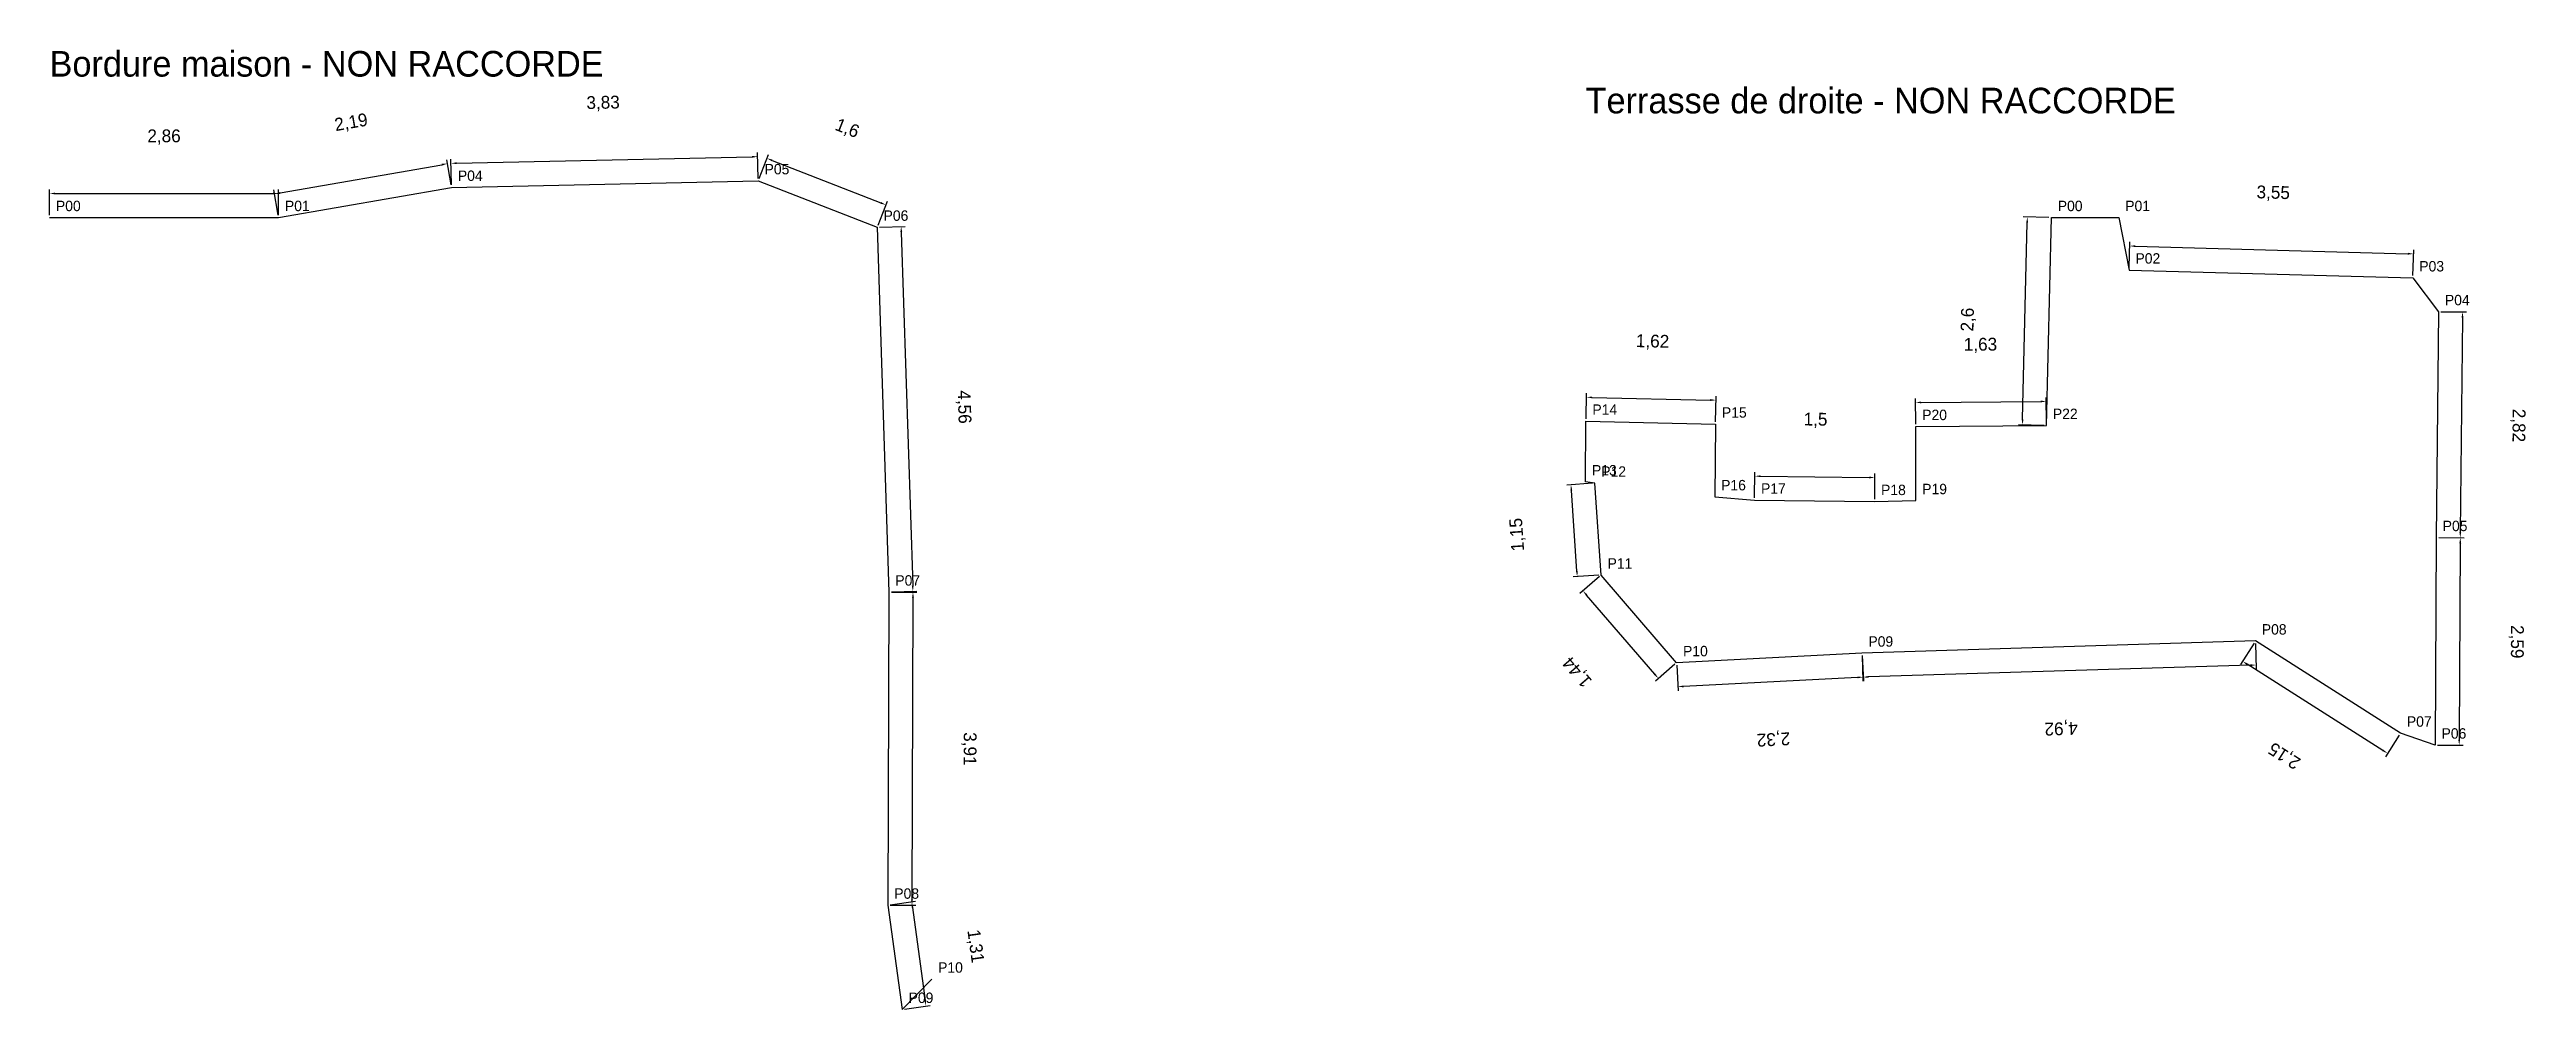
# Model space of a CAD drawing. Header units: metres. Extents: x 0 to 31.2, y -9.9 to 35.5.
# Drawn here: x 0 to 30.93, y -9.88 to 2.1 of the extents above; entities that cross this region are included whole.
import ezdxf

# ---------------------------------------------------------------- set-up
doc = ezdxf.new("R2010")
doc.units = ezdxf.units.M
doc.layers.add('01_Bordure_maison', color=2, linetype='Continuous')
doc.layers.add('02_Terrasse_de_droite', color=3, linetype='Continuous')
doc.dimstyles.get("Standard").update_dxf_attribs({"dimtxt": 2.5, "dimasz": 2.5, "dimexe": 1.25, "dimexo": 0.625, "dimtad": 1, "dimcen": 2.5, "dimazin": 3, "dimtfac": 1, "dimtmove": 0, "dimatfit": 3})

msp = doc.modelspace()

# ---------------------------------------------------------------- texts
at = {"layer": '01_Bordure_maison'}
for s, height, p in [('Bordure maison - NON RACCORDE', 0.32, (0, 1.759)), ('P05', 0.13, (8.93, 0.539)), ('P04', 0.13, (5.1, 0.457)), ('P00', 0.13, (0.08, 0.08)), ('P01', 0.13, (2.94, 0.08)), ('P06', 0.13, (10.416, -0.041)), ('P07', 0.13, (10.563, -4.594)), ('P08', 0.13, (10.55, -8.502)), ('P10', 0.13, (11.097, -9.425)), ('P09', 0.13, (10.729, -9.803))]:
    msp.add_text(s, height=height, dxfattribs=at).set_placement(p)
at = {"layer": '02_Terrasse_de_droite'}
for s, height, p in [('Terrasse de droite - NON RACCORDE', 0.32, (19.183, 1.3)), ('P00', 0.13, (25.08, 0.08)), ('P01', 0.13, (25.923, 0.08)), ('P02', 0.13, (26.05, -0.575)), ('P03', 0.13, (29.595, -0.673)), ('P04', 0.13, (29.915, -1.095)), ('P14', 0.13, (19.268, -2.462)), ('P15', 0.13, (20.886, -2.498)), ('P20', 0.13, (23.387, -2.528)), ('P22', 0.13, (25.019, -2.515)), ('P13', 0.13, (19.263, -3.219)), ('P12', 0.13, (19.379, -3.235)), ('P16', 0.13, (20.876, -3.405)), ('P17', 0.13, (21.374, -3.447)), ('P18', 0.13, (22.873, -3.464)), ('P19', 0.13, (23.387, -3.453)), ('P05', 0.13, (29.887, -3.914)), ('P11', 0.13, (19.458, -4.382)), ('P09', 0.13, (22.715, -5.356)), ('P08', 0.13, (27.628, -5.205)), ('P10', 0.13, (20.4, -5.476)), ('P07', 0.13, (29.44, -6.355)), ('P06', 0.13, (29.873, -6.504))]:
    msp.add_text(s, height=height, dxfattribs=at).set_placement(p)

# ---------------------------------------------------------------- dimensions: what is measured, and where the dimension line sits
at = {"layer": '01_Bordure_maison'}
for base, p1, p2, angle in [((2.81, 0.295), (2.861, 0), (5.02, 0.377), 9.907), ((5.014, 0.677), (5.02, 0.377), (8.85, 0.459), 1.2394), ((8.959, 0.739), (8.85, 0.459), (10.336, -0.121), 338.6484), ((10.635, -0.112), (10.336, -0.121), (10.483, -4.674), 271.8512), ((10.783, -4.675), (10.483, -4.674), (10.47, -8.582), 269.813), ((10.767, -8.541), (10.47, -8.582), (10.649, -9.883), 277.845)]:
    msp.add_linear_dim(base=base, p1=p1, p2=p2, angle=angle, dimstyle='Standard', override={"dimtxt": 0.16, "dimasz": 0.07, "dimexe": 0.05, "dimexo": 0.03, "dimtad": 1, "dimdec": 2, "dimclrd": 2, "dimclre": 2}, dxfattribs=at).render()
msp.add_linear_dim(base=(0, 0.3), p1=(0, 0), p2=(2.86, 0), dimstyle='Standard', override={"dimtxt": 0.16, "dimasz": 0.07, "dimexe": 0.05, "dimexo": 0.03, "dimtad": 1, "dimdec": 2, "dimclrd": 2, "dimclre": 2}, dxfattribs=at).render()
at = {"layer": '02_Terrasse_de_droite'}
for base, p1, p2, angle in [((25.978, -0.355), (25.97, -0.655), (29.515, -0.753), 358.4101), ((24.639, -2.588), (24.939, -2.595), (25, 0), 88.6611), ((30.135, -1.178), (29.835, -1.175), (29.807, -3.994), 269.4156), ((19.195, -2.243), (19.188, -2.542), (20.806, -2.578), 358.7252), ((23.304, -2.308), (23.306, -2.608), (24.939, -2.595), 0.4587), ((21.298, -3.228), (21.294, -3.527), (22.793, -3.544), 359.373), ((19.079, -4.482), (19.378, -4.462), (19.299, -3.315), 93.9173), ((30.107, -3.996), (29.807, -3.994), (29.793, -6.584), 269.6855), ((20.092, -5.752), (20.32, -5.556), (19.378, -4.462), 130.7261), ((22.65, -5.736), (22.635, -5.436), (20.32, -5.556), 182.9519), ((27.557, -5.585), (27.548, -5.285), (22.635, -5.436), 181.7635), ((29.2, -6.688), (29.36, -6.435), (27.548, -5.285), 147.6126)]:
    msp.add_linear_dim(base=base, p1=p1, p2=p2, angle=angle, dimstyle='Standard', override={"dimtxt": 0.16, "dimasz": 0.07, "dimexe": 0.05, "dimexo": 0.03, "dimtad": 1, "dimdec": 2, "dimclrd": 3, "dimclre": 3}, dxfattribs=at).render()

# ---------------------------------------------------------------- linework, layer by layer
at = {"layer": '01_Bordure_maison'}
msp.add_lwpolyline([(0, 0), (2.86, 0), (2.861, 0), (2.861, 0), (5.02, 0.377), (8.85, 0.459), (10.336, -0.121), (10.483, -4.674), (10.47, -8.582), (10.649, -9.883), (11.017, -9.505)], dxfattribs=at)
at = {"layer": '02_Terrasse_de_droite'}
msp.add_lwpolyline([(25, 0), (25.843, 0), (25.97, -0.655), (29.515, -0.753), (29.835, -1.175), (29.807, -3.994), (29.793, -6.584), (29.36, -6.435), (27.548, -5.285), (22.635, -5.436), (20.32, -5.556), (19.378, -4.462), (19.299, -3.315), (19.183, -3.299), (19.188, -2.542), (20.806, -2.578), (20.796, -3.485), (21.294, -3.527), (22.793, -3.544), (23.307, -3.533), (23.307, -2.608), (23.306, -2.608), (24.939, -2.595), (25, 0)], dxfattribs=at)

msp.set_redraw_order([(e.dxf.handle, doc.entitydb.next_handle()) for e in msp.query("TEXT MTEXT ATTDEF DIMENSION ARC_DIMENSION")])  # texts and dimensions are drawn at this point

doc.saveas('drawing.dxf')
